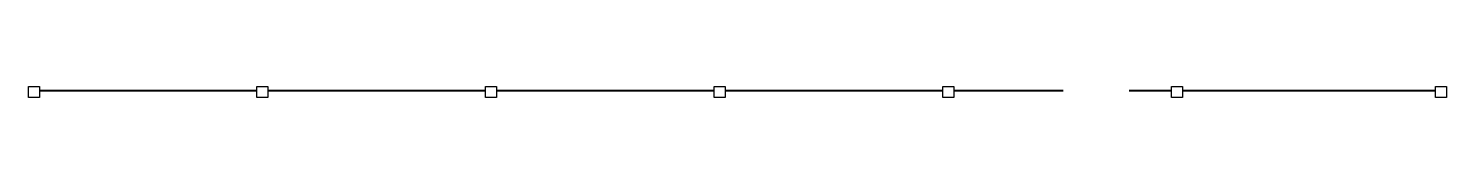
# Model space of a CAD drawing. Header units: feet. Extents: x 3249 to 3709, y 2501 to 2669.
# Drawn here: x 3249.4 to 3506.9, y 2667.3 to 2669.3 of the extents above; entities that cross this region are included whole.
import ezdxf

# ---------------------------------------------------------------- set-up
doc = ezdxf.new("R2010")
doc.units = ezdxf.units.FT
doc.header["$MEASUREMENT"] = 0
doc.layers.add('beampillar', color=80, linetype='Continuous')
doc.layers.add('windows', color=241, linetype='Continuous')

msp = doc.modelspace()

# ---------------------------------------------------------------- linework, layer by layer
at = {"layer": 'beampillar', "linetype": 'ByBlock'}
msp.add_line((3504.86, 2669.25), (3506.86, 2669.25), dxfattribs=at)
for points in [[(3249.38, 2669.25), (3251.38, 2669.25), (3251.38, 2667.25), (3249.38, 2667.25)], [(3290.88, 2669.25), (3292.88, 2669.25), (3292.88, 2667.25), (3290.88, 2667.25)], [(3332.38, 2669.25), (3334.38, 2669.25), (3334.38, 2667.25), (3332.38, 2667.25)], [(3373.88, 2669.25), (3375.88, 2669.25), (3375.88, 2667.25), (3373.88, 2667.25)], [(3415.38, 2669.25), (3417.38, 2669.25), (3417.38, 2667.25), (3415.38, 2667.25)], [(3456.88, 2669.25), (3458.88, 2669.25), (3458.88, 2667.25), (3456.88, 2667.25)], [(3504.86, 2669.25), (3506.86, 2669.25), (3506.86, 2667.25), (3504.86, 2667.25)]]:
    msp.add_lwpolyline(points, close=True, dxfattribs=at)
at = {"layer": 'windows', "linetype": 'ByBlock'}
for p, q in [((3251.38, 2668.59), (3290.88, 2668.59)), ((3251.38, 2668.46), (3290.88, 2668.46)), ((3254.58, 2668.59), (3254.58, 2668.46)), ((3256.58, 2668.59), (3256.58, 2668.46)), ((3258.58, 2668.59), (3258.58, 2668.46)), ((3260.58, 2668.59), (3260.58, 2668.46)), ((3263.68, 2668.59), (3263.68, 2668.46)), ((3265.68, 2668.59), (3265.68, 2668.46)), ((3267.68, 2668.59), (3267.68, 2668.46)), ((3269.68, 2668.59), (3269.68, 2668.46)), ((3269.68, 2668.59), (3269.68, 2668.46)), ((3269.68, 2668.59), (3269.68, 2668.46)), ((3272.78, 2668.59), (3272.78, 2668.46)), ((3274.78, 2668.59), (3274.78, 2668.46)), ((3276.78, 2668.59), (3276.78, 2668.46)), ((3278.78, 2668.59), (3278.78, 2668.46)), ((3278.78, 2668.59), (3278.78, 2668.46)), ((3278.78, 2668.59), (3278.78, 2668.46)), ((3281.88, 2668.59), (3281.88, 2668.46)), ((3283.88, 2668.59), (3283.88, 2668.46)), ((3285.88, 2668.59), (3285.88, 2668.46)), ((3287.88, 2668.59), (3287.88, 2668.46)), ((3287.88, 2668.59), (3287.88, 2668.46)), ((3292.88, 2668.59), (3332.38, 2668.59)), ((3292.88, 2668.59), (3332.38, 2668.59)), ((3292.88, 2668.46), (3332.38, 2668.46)), ((3292.88, 2668.46), (3332.38, 2668.46)), ((3296.08, 2668.59), (3296.08, 2668.46)), ((3298.08, 2668.59), (3298.08, 2668.46)), ((3300.08, 2668.59), (3300.08, 2668.46)), ((3302.08, 2668.59), (3302.08, 2668.46)), ((3305.18, 2668.59), (3305.18, 2668.46)), ((3307.18, 2668.59), (3307.18, 2668.46)), ((3309.18, 2668.59), (3309.18, 2668.46)), ((3311.18, 2668.59), (3311.18, 2668.46)), ((3311.18, 2668.59), (3311.18, 2668.46)), ((3311.18, 2668.59), (3311.18, 2668.46)), ((3314.28, 2668.59), (3314.28, 2668.46)), ((3316.28, 2668.59), (3316.28, 2668.46)), ((3318.28, 2668.59), (3318.28, 2668.46)), ((3320.28, 2668.59), (3320.28, 2668.46)), ((3320.28, 2668.59), (3320.28, 2668.46)), ((3320.28, 2668.59), (3320.28, 2668.46)), ((3323.38, 2668.59), (3323.38, 2668.46)), ((3325.38, 2668.59), (3325.38, 2668.46)), ((3327.38, 2668.59), (3327.38, 2668.46)), ((3329.38, 2668.59), (3329.38, 2668.46)), ((3329.38, 2668.59), (3329.38, 2668.46)), ((3334.38, 2668.59), (3373.88, 2668.59)), ((3334.38, 2668.46), (3373.88, 2668.46)), ((3337.58, 2668.59), (3337.58, 2668.46)), ((3339.58, 2668.59), (3339.58, 2668.46)), ((3341.58, 2668.59), (3341.58, 2668.46)), ((3343.58, 2668.59), (3343.58, 2668.46)), ((3346.68, 2668.59), (3346.68, 2668.46)), ((3348.68, 2668.59), (3348.68, 2668.46)), ((3350.68, 2668.59), (3350.68, 2668.46)), ((3352.68, 2668.59), (3352.68, 2668.46)), ((3352.68, 2668.59), (3352.68, 2668.46)), ((3352.68, 2668.59), (3352.68, 2668.46)), ((3355.78, 2668.59), (3355.78, 2668.46)), ((3357.78, 2668.59), (3357.78, 2668.46)), ((3359.78, 2668.59), (3359.78, 2668.46)), ((3361.78, 2668.59), (3361.78, 2668.46)), ((3361.78, 2668.59), (3361.78, 2668.46)), ((3361.78, 2668.59), (3361.78, 2668.46)), ((3364.88, 2668.59), (3364.88, 2668.46)), ((3366.88, 2668.59), (3366.88, 2668.46)), ((3368.88, 2668.59), (3368.88, 2668.46)), ((3370.88, 2668.59), (3370.88, 2668.46)), ((3370.88, 2668.59), (3370.88, 2668.46)), ((3375.88, 2668.59), (3415.38, 2668.59)), ((3375.88, 2668.46), (3415.38, 2668.46)), ((3379.08, 2668.59), (3379.08, 2668.46)), ((3381.08, 2668.59), (3381.08, 2668.46)), ((3383.08, 2668.59), (3383.08, 2668.46)), ((3385.08, 2668.59), (3385.08, 2668.46)), ((3388.18, 2668.59), (3388.18, 2668.46)), ((3390.18, 2668.59), (3390.18, 2668.46)), ((3392.18, 2668.59), (3392.18, 2668.46)), ((3394.18, 2668.59), (3394.18, 2668.46)), ((3394.18, 2668.59), (3394.18, 2668.46)), ((3394.18, 2668.59), (3394.18, 2668.46)), ((3397.28, 2668.59), (3397.28, 2668.46)), ((3399.28, 2668.59), (3399.28, 2668.46)), ((3401.28, 2668.59), (3401.28, 2668.46)), ((3403.28, 2668.59), (3403.28, 2668.46)), ((3403.28, 2668.59), (3403.28, 2668.46)), ((3403.28, 2668.59), (3403.28, 2668.46)), ((3406.38, 2668.59), (3406.38, 2668.46)), ((3408.38, 2668.59), (3408.38, 2668.46)), ((3410.38, 2668.59), (3410.38, 2668.46)), ((3412.38, 2668.59), (3412.38, 2668.46)), ((3412.38, 2668.59), (3412.38, 2668.46)), ((3417.38, 2668.59), (3437.24, 2668.59)), ((3417.38, 2668.59), (3437.24, 2668.59)), ((3417.38, 2668.46), (3437.24, 2668.46)), ((3417.38, 2668.46), (3437.24, 2668.46)), ((3420.58, 2668.59), (3420.58, 2668.46)), ((3422.58, 2668.59), (3422.58, 2668.46)), ((3424.58, 2668.59), (3424.58, 2668.46)), ((3426.58, 2668.59), (3426.58, 2668.46)), ((3426.58, 2668.59), (3426.58, 2668.46)), ((3429.68, 2668.59), (3429.68, 2668.46)), ((3431.68, 2668.59), (3431.68, 2668.46)), ((3433.68, 2668.59), (3433.68, 2668.46)), ((3435.68, 2668.59), (3435.68, 2668.46)), ((3449.24, 2668.59), (3456.88, 2668.59)), ((3449.24, 2668.59), (3456.88, 2668.59)), ((3449.24, 2668.46), (3456.88, 2668.46)), ((3449.24, 2668.46), (3456.88, 2668.46)), ((3449.74, 2668.59), (3449.74, 2668.46)), ((3451.74, 2668.59), (3451.74, 2668.46)), ((3453.74, 2668.59), (3453.74, 2668.46)), ((3455.74, 2668.59), (3455.74, 2668.46)), ((3458.88, 2668.59), (3504.86, 2668.59)), ((3458.88, 2668.59), (3504.86, 2668.59)), ((3458.88, 2668.59), (3458.88, 2668.46)), ((3458.88, 2668.59), (3458.88, 2668.46)), ((3458.88, 2668.46), (3504.86, 2668.46)), ((3458.88, 2668.46), (3504.86, 2668.46)), ((3462.08, 2668.59), (3462.08, 2668.46)), ((3464.08, 2668.59), (3464.08, 2668.46)), ((3466.08, 2668.59), (3466.08, 2668.46)), ((3468.08, 2668.59), (3468.08, 2668.46)), ((3471.18, 2668.59), (3471.18, 2668.46)), ((3473.18, 2668.59), (3473.18, 2668.46)), ((3475.18, 2668.59), (3475.18, 2668.46)), ((3477.18, 2668.59), (3477.18, 2668.46)), ((3477.18, 2668.59), (3477.18, 2668.46)), ((3477.18, 2668.59), (3477.18, 2668.46)), ((3480.28, 2668.59), (3480.28, 2668.46)), ((3482.28, 2668.59), (3482.28, 2668.46)), ((3484.28, 2668.59), (3484.28, 2668.46)), ((3486.28, 2668.59), (3486.28, 2668.46)), ((3486.28, 2668.59), (3486.28, 2668.46)), ((3486.28, 2668.59), (3486.28, 2668.46)), ((3489.38, 2668.59), (3489.38, 2668.46)), ((3491.38, 2668.59), (3491.38, 2668.46)), ((3493.38, 2668.59), (3493.38, 2668.46)), ((3495.38, 2668.59), (3495.38, 2668.46)), ((3495.38, 2668.59), (3495.38, 2668.46)), ((3498.48, 2668.59), (3498.48, 2668.46)), ((3500.48, 2668.59), (3500.48, 2668.46)), ((3502.48, 2668.59), (3502.48, 2668.46)), ((3504.48, 2668.59), (3504.48, 2668.46))]:
    msp.add_line(p, q, dxfattribs=at)

doc.saveas('drawing.dxf')
